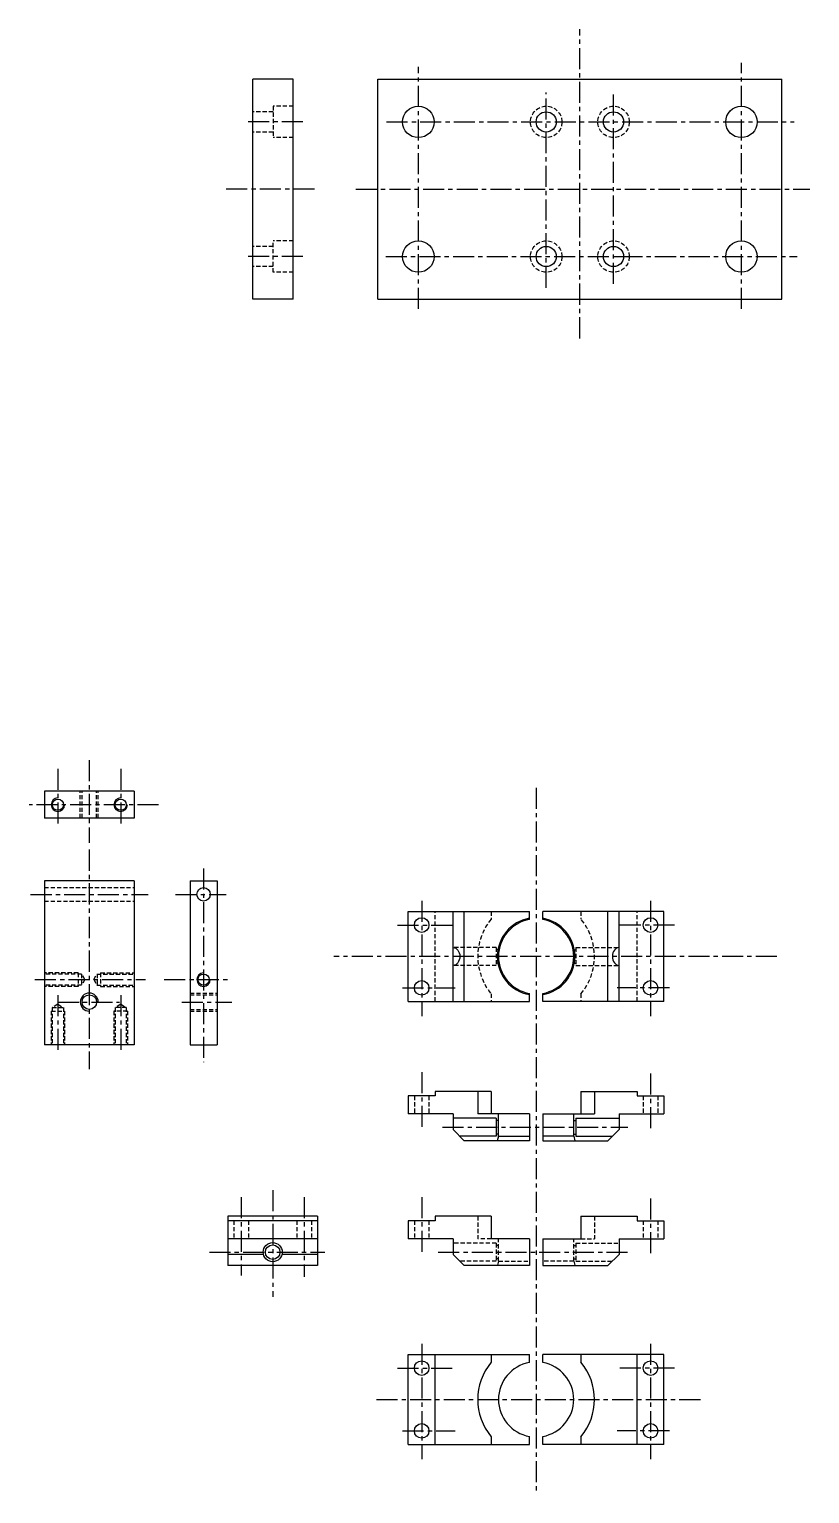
# Model space of a CAD drawing. Extents: x -13768 to 18086, y -10615 to 1188.
# Drawn here: x 6651 to 6999, y -4773 to -4120 of the extents above; entities that cross this region are included whole.
import ezdxf

# ---------------------------------------------------------------- set-up
doc = ezdxf.new("R2010")
doc.units = 0
doc.header["$LTSCALE"] = 7.5
doc.header["$MEASUREMENT"] = 0
doc.linetypes.add('CENTER', pattern=[2, 1.25, -0.25, 0.25, -0.25])
doc.linetypes.add('HIDDEN', pattern=[0.375, 0.25, -0.125])
doc.layers.get('0').update_dxf_attribs({"linetype": 'CONTINUOUS'})
for name, color, linetype in [('CL', 1, 'CENTER'), ('FI', 1, 'CONTINUOUS'), ('OC', 1, 'HIDDEN')]:
    doc.layers.add(name, color=color, linetype=linetype)

msp = doc.modelspace()

# ---------------------------------------------------------------- linework, layer by layer
for p, q in [((6769.15785, -4142.19311), (6751.15785, -4142.19311)), ((6751.15785, -4240.19311), (6751.15785, -4142.19311)), ((6769.15785, -4240.19311), (6769.15785, -4142.19311)), ((6806.89903, -4142.19311), (6986.89903, -4142.19311)), ((6806.89903, -4240.19311), (6806.89903, -4142.19311)), ((6986.89903, -4240.19311), (6986.89903, -4142.19311)), ((6769.15785, -4240.19311), (6751.15785, -4240.19311)), ((6806.89903, -4240.19311), (6986.89903, -4240.19311)), ((6658.23439, -4459.49764), (6658.23439, -4471.49764)), ((6698.23439, -4459.49764), (6658.23439, -4459.49764)), ((6698.23439, -4459.49764), (6698.23439, -4471.49764)), ((6698.23439, -4471.49764), (6658.23439, -4471.49764)), ((6698.23439, -4499.44959), (6658.23439, -4499.44959)), ((6658.23439, -4499.44959), (6658.23439, -4572.44959)), ((6698.23439, -4499.44959), (6698.23439, -4572.44959)), ((6723.1627, -4499.44959), (6723.1627, -4572.44959)), ((6723.1627, -4499.44959), (6735.1627, -4499.44959)), ((6735.1627, -4499.44959), (6735.1627, -4572.44959)), ((6820.37927, -4513.12423), (6874.37927, -4513.12423)), ((6820.37927, -4553.12423), (6820.37927, -4513.12423)), ((6840.37927, -4553.12423), (6840.37927, -4513.12423)), ((6845.37927, -4553.12423), (6845.37927, -4513.12423)), ((6874.37927, -4516.64508), (6874.37927, -4513.12423)), ((6934.37927, -4513.12423), (6880.37927, -4513.12423)), ((6880.37927, -4516.64508), (6880.37927, -4513.12423)), ((6909.37927, -4553.12423), (6909.37927, -4513.12423)), ((6914.37927, -4553.12423), (6914.37927, -4513.12423)), ((6934.37927, -4553.12423), (6934.37927, -4513.12423)), ((6820.37927, -4553.12423), (6874.37927, -4553.12423)), ((6874.37927, -4553.12423), (6874.37927, -4549.60338)), ((6880.37927, -4553.12423), (6880.37927, -4549.60338)), ((6934.37927, -4553.12423), (6880.37927, -4553.12423)), ((6698.23439, -4572.44959), (6658.23439, -4572.44959)), ((6723.1627, -4572.44959), (6735.1627, -4572.44959)), ((6832.37927, -4593.25756), (6832.37927, -4595.25756)), ((6857.37927, -4593.25756), (6832.37927, -4593.25756)), ((6851.37927, -4593.25756), (6851.37927, -4603.25756)), ((6857.37927, -4593.25756), (6857.37927, -4603.25756)), ((6897.37927, -4593.25756), (6922.37927, -4593.25756)), ((6897.37927, -4593.25756), (6897.37927, -4603.25756)), ((6903.37927, -4593.25756), (6903.37927, -4603.25756)), ((6922.37927, -4593.25756), (6922.37927, -4595.25756)), ((6820.37927, -4595.25756), (6820.37927, -4603.25756)), ((6832.37927, -4595.25756), (6820.37927, -4595.25756)), ((6922.37927, -4595.25756), (6934.37927, -4595.25756)), ((6934.37927, -4595.25756), (6934.37927, -4603.25756)), ((6840.37927, -4603.25756), (6820.37927, -4603.25756)), ((6840.37927, -4603.25756), (6840.37927, -4610.25756)), ((6859.62927, -4605.25756), (6840.37927, -4605.25756)), ((6857.37927, -4603.25756), (6851.37927, -4603.25756)), ((6874.37927, -4603.25756), (6857.37927, -4603.25756)), ((6859.62927, -4605.25756), (6859.62927, -4613.25756)), ((6860.62927, -4606.25756), (6859.62927, -4606.25756)), ((6860.62927, -4613.25756), (6860.62927, -4603.25756)), ((6874.37927, -4603.25756), (6874.37927, -4615.25756)), ((6880.37927, -4603.25756), (6880.37927, -4615.25756)), ((6880.37927, -4603.25756), (6897.37927, -4603.25756)), ((6894.12927, -4613.25756), (6894.12927, -4603.25756)), ((6894.12927, -4606.25756), (6895.12927, -4606.25756)), ((6895.12927, -4605.25756), (6895.12927, -4613.25756)), ((6895.12927, -4605.25756), (6914.37927, -4605.25756)), ((6897.37927, -4603.25756), (6903.37927, -4603.25756)), ((6914.37927, -4603.25756), (6914.37927, -4610.25756)), ((6914.37927, -4603.25756), (6934.37927, -4603.25756)), ((6840.37927, -4610.25756), (6845.37927, -4615.25756)), ((6859.62927, -4613.25756), (6843.37927, -4613.25756)), ((6860.62927, -4612.25756), (6859.62927, -4612.25756)), ((6860.62927, -4613.25756), (6860.09338, -4615.25756)), ((6860.62927, -4613.25756), (6874.37927, -4613.25756)), ((6894.12927, -4613.25756), (6880.37927, -4613.25756)), ((6894.12927, -4612.25756), (6895.12927, -4612.25756)), ((6894.12927, -4613.25756), (6894.66517, -4615.25756)), ((6895.12927, -4613.25756), (6911.37927, -4613.25756)), ((6914.37927, -4610.25756), (6909.37927, -4615.25756)), ((6874.37927, -4615.25756), (6845.37927, -4615.25756)), ((6880.37927, -4615.25756), (6909.37927, -4615.25756)), ((6779.97489, -4648.91027), (6739.97489, -4648.91027)), ((6739.97489, -4648.91027), (6739.97489, -4670.91027)), ((6779.97489, -4650.91027), (6739.97489, -4650.91027)), ((6779.97489, -4648.91027), (6779.97489, -4670.91027)), ((6820.37927, -4650.91027), (6820.37927, -4658.91027)), ((6832.37927, -4650.91027), (6820.37927, -4650.91027)), ((6832.37927, -4648.91027), (6832.37927, -4650.91027)), ((6857.37927, -4648.91027), (6832.37927, -4648.91027)), ((6857.37927, -4648.91027), (6857.37927, -4658.91027)), ((6897.37927, -4648.91027), (6922.37927, -4648.91027)), ((6897.37927, -4648.91027), (6897.37927, -4658.91027)), ((6922.37927, -4648.91027), (6922.37927, -4650.91027)), ((6922.37927, -4650.91027), (6934.37927, -4650.91027)), ((6934.37927, -4650.91027), (6934.37927, -4658.91027)), ((6779.97489, -4658.91027), (6739.97489, -4658.91027)), ((6840.37927, -4658.91027), (6820.37927, -4658.91027)), ((6840.37927, -4658.91027), (6840.37927, -4665.91027)), ((6874.37927, -4658.91027), (6857.37927, -4658.91027)), ((6874.37927, -4658.91027), (6874.37927, -4670.91027)), ((6880.37927, -4658.91027), (6880.37927, -4670.91027)), ((6880.37927, -4658.91027), (6897.37927, -4658.91027)), ((6914.37927, -4658.91027), (6914.37927, -4665.91027)), ((6914.37927, -4658.91027), (6934.37927, -4658.91027)), ((6755.84421, -4665.91027), (6739.97489, -4665.91027)), ((6779.97489, -4665.91027), (6764.10557, -4665.91027)), ((6840.37927, -4665.91027), (6845.37927, -4670.91027)), ((6914.37927, -4665.91027), (6909.37927, -4670.91027)), ((6779.97489, -4670.91027), (6739.97489, -4670.91027)), ((6874.37927, -4670.91027), (6845.37927, -4670.91027)), ((6880.37927, -4670.91027), (6909.37927, -4670.91027)), ((6820.37927, -4710.55992), (6874.37927, -4710.55992)), ((6820.37927, -4750.55992), (6820.37927, -4710.55992)), ((6832.37927, -4750.55992), (6832.37927, -4710.55992)), ((6857.37927, -4710.55992), (6857.37927, -4713.94667)), ((6874.37927, -4714.08076), (6874.37927, -4710.55992)), ((6934.37927, -4710.55992), (6880.37927, -4710.55992)), ((6880.37927, -4714.08076), (6880.37927, -4710.55992)), ((6897.37927, -4710.55992), (6897.37927, -4713.94667)), ((6922.37927, -4750.55992), (6922.37927, -4710.55992)), ((6934.37927, -4750.55992), (6934.37927, -4710.55992)), ((6820.37927, -4750.55992), (6874.37927, -4750.55992)), ((6857.37927, -4747.17316), (6857.37927, -4750.55992)), ((6874.37927, -4750.55992), (6874.37927, -4747.03907)), ((6880.37927, -4750.55992), (6880.37927, -4747.03907)), ((6934.37927, -4750.55992), (6880.37927, -4750.55992)), ((6897.37927, -4747.17316), (6897.37927, -4750.55992))]:
    msp.add_line(p, q)
for centre, radius in [((6824.89903, -4161.19311), 7), ((6881.89903, -4161.19311), 4.5), ((6911.89903, -4161.19311), 4.5), ((6968.89903, -4161.19311), 7), ((6824.89903, -4221.19311), 7), ((6968.89903, -4221.19311), 7), ((6881.89903, -4221.19311), 4.5), ((6911.89903, -4221.19311), 4.5), ((6664.23439, -4465.49764), 2.5), ((6692.23439, -4465.49764), 2.5), ((6729.1627, -4505.44959), 3), ((6826.37927, -4519.12423), 3.25), ((6928.37927, -4519.12423), 3.25), ((6729.1627, -4543.44959), 2.5), ((6826.37927, -4547.12423), 3.25), ((6928.37927, -4547.12423), 3.25), ((6678.23439, -4553.44959), 3.25), ((6759.97489, -4664.91027), 4.25), ((6759.97489, -4664.91027), 3.25), ((6826.37927, -4716.55992), 3.25), ((6928.37927, -4716.55992), 3.25), ((6826.37927, -4744.55992), 3.25), ((6928.37927, -4744.55992), 3.25)]:
    msp.add_circle(centre, radius)
for centre, radius, start, end in [((6877.37927, -4533.12423), 17.2859, 99.99439694, 260.00560306), ((6877.37927, -4533.12423), 17.2859, 279.99439694, 80.00560306), ((6877.37927, -4533.12423), 16.75, 100.31760251, 259.68239749), ((6877.37927, -4533.12423), 16.75, 280.31760251, 79.68239749), ((6877.37927, -4730.55992), 26, 140.28486277, 219.71513723), ((6877.37927, -4730.55992), 16.75, 100.31760251, 259.68239749), ((6877.37927, -4730.55992), 16.75, 280.31760251, 79.68239749), ((6877.37927, -4730.55992), 26, 320.28486277, 39.71513723)]:
    msp.add_arc(centre, radius, start, end)
at = {"extrusion": (0, 0, -1)}
msp.add_ellipse((6840.37927, -4533.12423), major_axis=(0, -4), ratio=0.75, start_param=3.141592654, end_param=6.283185307, dxfattribs=at)
msp.add_ellipse((6914.37927, -4533.12423), major_axis=(0, -4), ratio=0.75, start_param=3.141592654, end_param=6.283185307)
at = {"layer": 'CL'}
for p, q in [((6896.89903, -4257.65158), (6896.89903, -4119.9074)), ((6824.89903, -4244.49386), (6824.89903, -4136.56685)), ((6968.89903, -4244.49386), (6968.89903, -4134.85372)), ((6881.89903, -4235.08058), (6881.89903, -4148.13934)), ((6911.89903, -4233.36745), (6911.89903, -4148.13934)), ((6773.46373, -4161.19311), (6747.2224, -4161.19311)), ((6810.74232, -4161.19311), (6992.45742, -4161.19311)), ((6778.6517, -4191.19311), (6737.97206, -4191.19311)), ((6796.99852, -4191.19311), (6999.33761, -4191.19311)), ((6773.46373, -4221.19311), (6747.2224, -4221.19311)), ((6810.37165, -4221.19311), (6993.72271, -4221.19311)), ((6911.89903, -4221.19311), (6915.08224, -4221.19311)), ((6664.23439, -4449.43333), (6664.23439, -4475.32322)), ((6678.23439, -4445.57522), (6678.23439, -4482.42035)), ((6692.23439, -4449.43333), (6692.23439, -4475.32322)), ((6877.37927, -4457.98966), (6877.37927, -4772.56171)), ((6709.09721, -4465.49764), (6651.4859, -4465.49764)), ((6678.23439, -4485.52717), (6678.23439, -4583.37229)), ((6729.1627, -4493.89297), (6729.1627, -4580.24715)), ((6652.09109, -4505.44959), (6704.43255, -4505.44959)), ((6716.65878, -4505.44959), (6739.18043, -4505.44959)), ((6826.37927, -4508.28075), (6826.37927, -4559.6592)), ((6928.37927, -4508.28075), (6928.37927, -4559.6592)), ((6815.63334, -4519.12423), (6841.25807, -4519.12423)), ((6939.1252, -4519.12423), (6913.50048, -4519.12423)), ((6984.63887, -4533.12423), (6787.17768, -4533.12423)), ((6653.9875, -4543.44959), (6703.29469, -4543.44959)), ((6711.64719, -4543.44959), (6740.98179, -4543.44959)), ((6817.86813, -4547.12423), (6841.25807, -4547.12423)), ((6936.89042, -4547.12423), (6913.50048, -4547.12423)), ((6664.17457, -4553.44959), (6691.75071, -4553.44959)), ((6664.23439, -4550.38527), (6664.23439, -4576.27516)), ((6692.23439, -4550.38527), (6692.23439, -4576.27516)), ((6719.49567, -4553.44959), (6741.71687, -4553.44959)), ((6826.37927, -4584.6828), (6826.37927, -4610.08351)), ((6928.37927, -4585.33409), (6928.37927, -4610.08351)), ((6835.65275, -4609.25756), (6918.26938, -4609.25756)), ((6745.97489, -4640.33551), (6745.97489, -4675.37266)), ((6759.97489, -4637.29847), (6759.97489, -4684.76296)), ((6773.97489, -4640.33551), (6773.97489, -4675.91336)), ((6826.37927, -4640.33551), (6826.37927, -4665.73623)), ((6928.37927, -4640.98681), (6928.37927, -4665.73623)), ((6731.77064, -4664.91027), (6783.24323, -4664.91027)), ((6833.77992, -4664.91027), (6919.30859, -4664.91027)), ((6826.37927, -4705.71644), (6826.37927, -4757.09489)), ((6928.37927, -4705.71644), (6928.37927, -4757.09489)), ((6815.63334, -4716.55992), (6841.25807, -4716.55992)), ((6939.1252, -4716.55992), (6913.50048, -4716.55992)), ((6806.22162, -4730.55992), (6952.41927, -4730.55992)), ((6817.86813, -4744.55992), (6841.25807, -4744.55992)), ((6936.89042, -4744.55992), (6913.50048, -4744.55992))]:
    msp.add_line(p, q, dxfattribs=at)
at = {"layer": 'FI'}
for centre, radius, start, end in [((6664.23439, -4465.49764), 3, 90, 0), ((6692.23439, -4465.49764), 3, 90, 0), ((6729.1627, -4543.44959), 3, 90, 0), ((6678.23439, -4553.44959), 4, 0, 270)]:
    msp.add_arc(centre, radius, start, end, dxfattribs=at)
at = {"layer": 'OC'}
for p, q in [((6760.15785, -4156.69311), (6751.15785, -4156.69311)), ((6760.15785, -4154.19311), (6760.15785, -4168.19311)), ((6769.15785, -4154.19311), (6760.15785, -4154.19311)), ((6760.15785, -4165.69311), (6751.15785, -4165.69311)), ((6769.15785, -4168.19311), (6760.15785, -4168.19311)), ((6769.15785, -4214.19311), (6760.15785, -4214.19311)), ((6760.15785, -4228.19311), (6760.15785, -4214.19311)), ((6760.15785, -4216.69311), (6751.15785, -4216.69311)), ((6760.15785, -4225.69311), (6751.15785, -4225.69311)), ((6769.15785, -4228.19311), (6760.15785, -4228.19311)), ((6674.23439, -4471.49764), (6674.23439, -4459.49764)), ((6674.98439, -4471.49764), (6674.98439, -4459.49764)), ((6681.48439, -4471.49764), (6681.48439, -4459.49764)), ((6682.23439, -4471.49764), (6682.23439, -4459.49764)), ((6658.23439, -4502.44959), (6698.23439, -4502.44959)), ((6658.23439, -4508.44959), (6698.23439, -4508.44959)), ((6832.37927, -4553.12423), (6832.37927, -4513.12423)), ((6857.37927, -4513.12423), (6857.37927, -4516.51098)), ((6897.37927, -4513.12423), (6897.37927, -4516.51098)), ((6922.37927, -4553.12423), (6922.37927, -4513.12423)), ((6859.62927, -4529.12423), (6840.37927, -4529.12423)), ((6859.62927, -4529.12423), (6859.62927, -4537.12423)), ((6895.12927, -4529.12423), (6895.12927, -4537.12423)), ((6895.12927, -4529.12423), (6914.37927, -4529.12423)), ((6860.90012, -4530.12423), (6859.62927, -4530.12423)), ((6893.85843, -4530.12423), (6895.12927, -4530.12423)), ((6673.23439, -4540.44959), (6658.23439, -4540.44959)), ((6674.79102, -4540.94959), (6658.23439, -4540.94959)), ((6673.23439, -4540.44959), (6673.23439, -4546.44959)), ((6676.23439, -4543.44959), (6674.79102, -4540.94959)), ((6674.79102, -4540.94959), (6674.79102, -4545.94959)), ((6680.23439, -4543.44959), (6681.67777, -4540.94959)), ((6681.67777, -4540.94959), (6698.23439, -4540.94959)), ((6681.67777, -4540.94959), (6681.67777, -4545.94959)), ((6683.23439, -4540.44959), (6698.23439, -4540.44959)), ((6683.23439, -4540.44959), (6683.23439, -4546.44959)), ((6859.62927, -4537.12423), (6840.37927, -4537.12423)), ((6860.90012, -4536.12423), (6859.62927, -4536.12423)), ((6893.85843, -4536.12423), (6895.12927, -4536.12423)), ((6895.12927, -4537.12423), (6914.37927, -4537.12423)), ((6674.79102, -4545.94959), (6658.23439, -4545.94959)), ((6673.23439, -4546.44959), (6658.23439, -4546.44959)), ((6676.23439, -4543.44959), (6674.79102, -4545.94959)), ((6680.23439, -4543.44959), (6681.67777, -4545.94959)), ((6681.67777, -4545.94959), (6698.23439, -4545.94959)), ((6683.23439, -4546.44959), (6698.23439, -4546.44959)), ((6664.23439, -4554.44959), (6661.73439, -4555.89296)), ((6664.23439, -4554.44959), (6666.73439, -4555.89296)), ((6692.23439, -4554.44959), (6689.73439, -4555.89296)), ((6692.23439, -4554.44959), (6694.73439, -4555.89296)), ((6723.1627, -4549.44959), (6735.1627, -4549.44959)), ((6723.1627, -4550.19959), (6735.1627, -4550.19959)), ((6857.37927, -4549.73748), (6857.37927, -4553.12423)), ((6897.37927, -4549.73748), (6897.37927, -4553.12423)), ((6661.23439, -4557.44959), (6661.23439, -4572.44959)), ((6661.23439, -4557.44959), (6667.23439, -4557.44959)), ((6661.73439, -4555.89296), (6661.73439, -4572.44959)), ((6661.73439, -4555.89296), (6666.73439, -4555.89296)), ((6666.73439, -4555.89296), (6666.73439, -4572.44959)), ((6667.23439, -4557.44959), (6667.23439, -4572.44959)), ((6689.23439, -4557.44959), (6689.23439, -4572.44959)), ((6695.23439, -4557.44959), (6689.23439, -4557.44959)), ((6689.73439, -4555.89296), (6689.73439, -4572.44959)), ((6694.73439, -4555.89296), (6689.73439, -4555.89296)), ((6694.73439, -4555.89296), (6694.73439, -4572.44959)), ((6695.23439, -4557.44959), (6695.23439, -4572.44959)), ((6723.1627, -4556.69959), (6735.1627, -4556.69959)), ((6723.1627, -4557.44959), (6735.1627, -4557.44959)), ((6823.12927, -4595.25756), (6823.12927, -4603.25756)), ((6829.62927, -4595.25756), (6829.62927, -4603.25756)), ((6925.12927, -4595.25756), (6925.12927, -4603.25756)), ((6931.62927, -4595.25756), (6931.62927, -4603.25756)), ((6742.72489, -4650.91027), (6742.72489, -4658.91027)), ((6749.22489, -4650.91027), (6749.22489, -4658.91027)), ((6770.72489, -4650.91027), (6770.72489, -4658.91027)), ((6777.22489, -4650.91027), (6777.22489, -4658.91027)), ((6823.12927, -4650.91027), (6823.12927, -4658.91027)), ((6829.62927, -4650.91027), (6829.62927, -4658.91027)), ((6851.37927, -4648.91027), (6851.37927, -4658.91027)), ((6903.37927, -4648.91027), (6903.37927, -4658.91027)), ((6925.12927, -4650.91027), (6925.12927, -4658.91027)), ((6931.62927, -4650.91027), (6931.62927, -4658.91027)), ((6857.37927, -4658.91027), (6851.37927, -4658.91027)), ((6860.62927, -4668.91027), (6860.62927, -4658.91027)), ((6894.12927, -4668.91027), (6894.12927, -4658.91027)), ((6897.37927, -4658.91027), (6903.37927, -4658.91027)), ((6859.62927, -4660.91027), (6840.37927, -4660.91027)), ((6859.62927, -4660.91027), (6859.62927, -4668.91027)), ((6860.62927, -4661.91027), (6859.62927, -4661.91027)), ((6894.12927, -4661.91027), (6895.12927, -4661.91027)), ((6895.12927, -4660.91027), (6895.12927, -4668.91027)), ((6895.12927, -4660.91027), (6914.37927, -4660.91027)), ((6859.62927, -4668.91027), (6843.37927, -4668.91027)), ((6860.62927, -4667.91027), (6859.62927, -4667.91027)), ((6860.62927, -4668.91027), (6860.09338, -4670.91027)), ((6860.62927, -4668.91027), (6874.37927, -4668.91027)), ((6894.12927, -4668.91027), (6880.37927, -4668.91027)), ((6894.12927, -4667.91027), (6895.12927, -4667.91027)), ((6894.12927, -4668.91027), (6894.66517, -4670.91027)), ((6895.12927, -4668.91027), (6911.37927, -4668.91027))]:
    msp.add_line(p, q, dxfattribs=at)
for centre in [(6881.89903, -4161.19311), (6911.89903, -4161.19311), (6881.89903, -4221.19311), (6911.89903, -4221.19311)]:
    msp.add_circle(centre, 7, dxfattribs=at)
for start, end in [(140.28486277, 219.71513723), (320.28486277, 39.71513723)]:
    msp.add_arc((6877.37927, -4533.12423), 26, start, end, dxfattribs=at)

doc.saveas('drawing.dxf')
